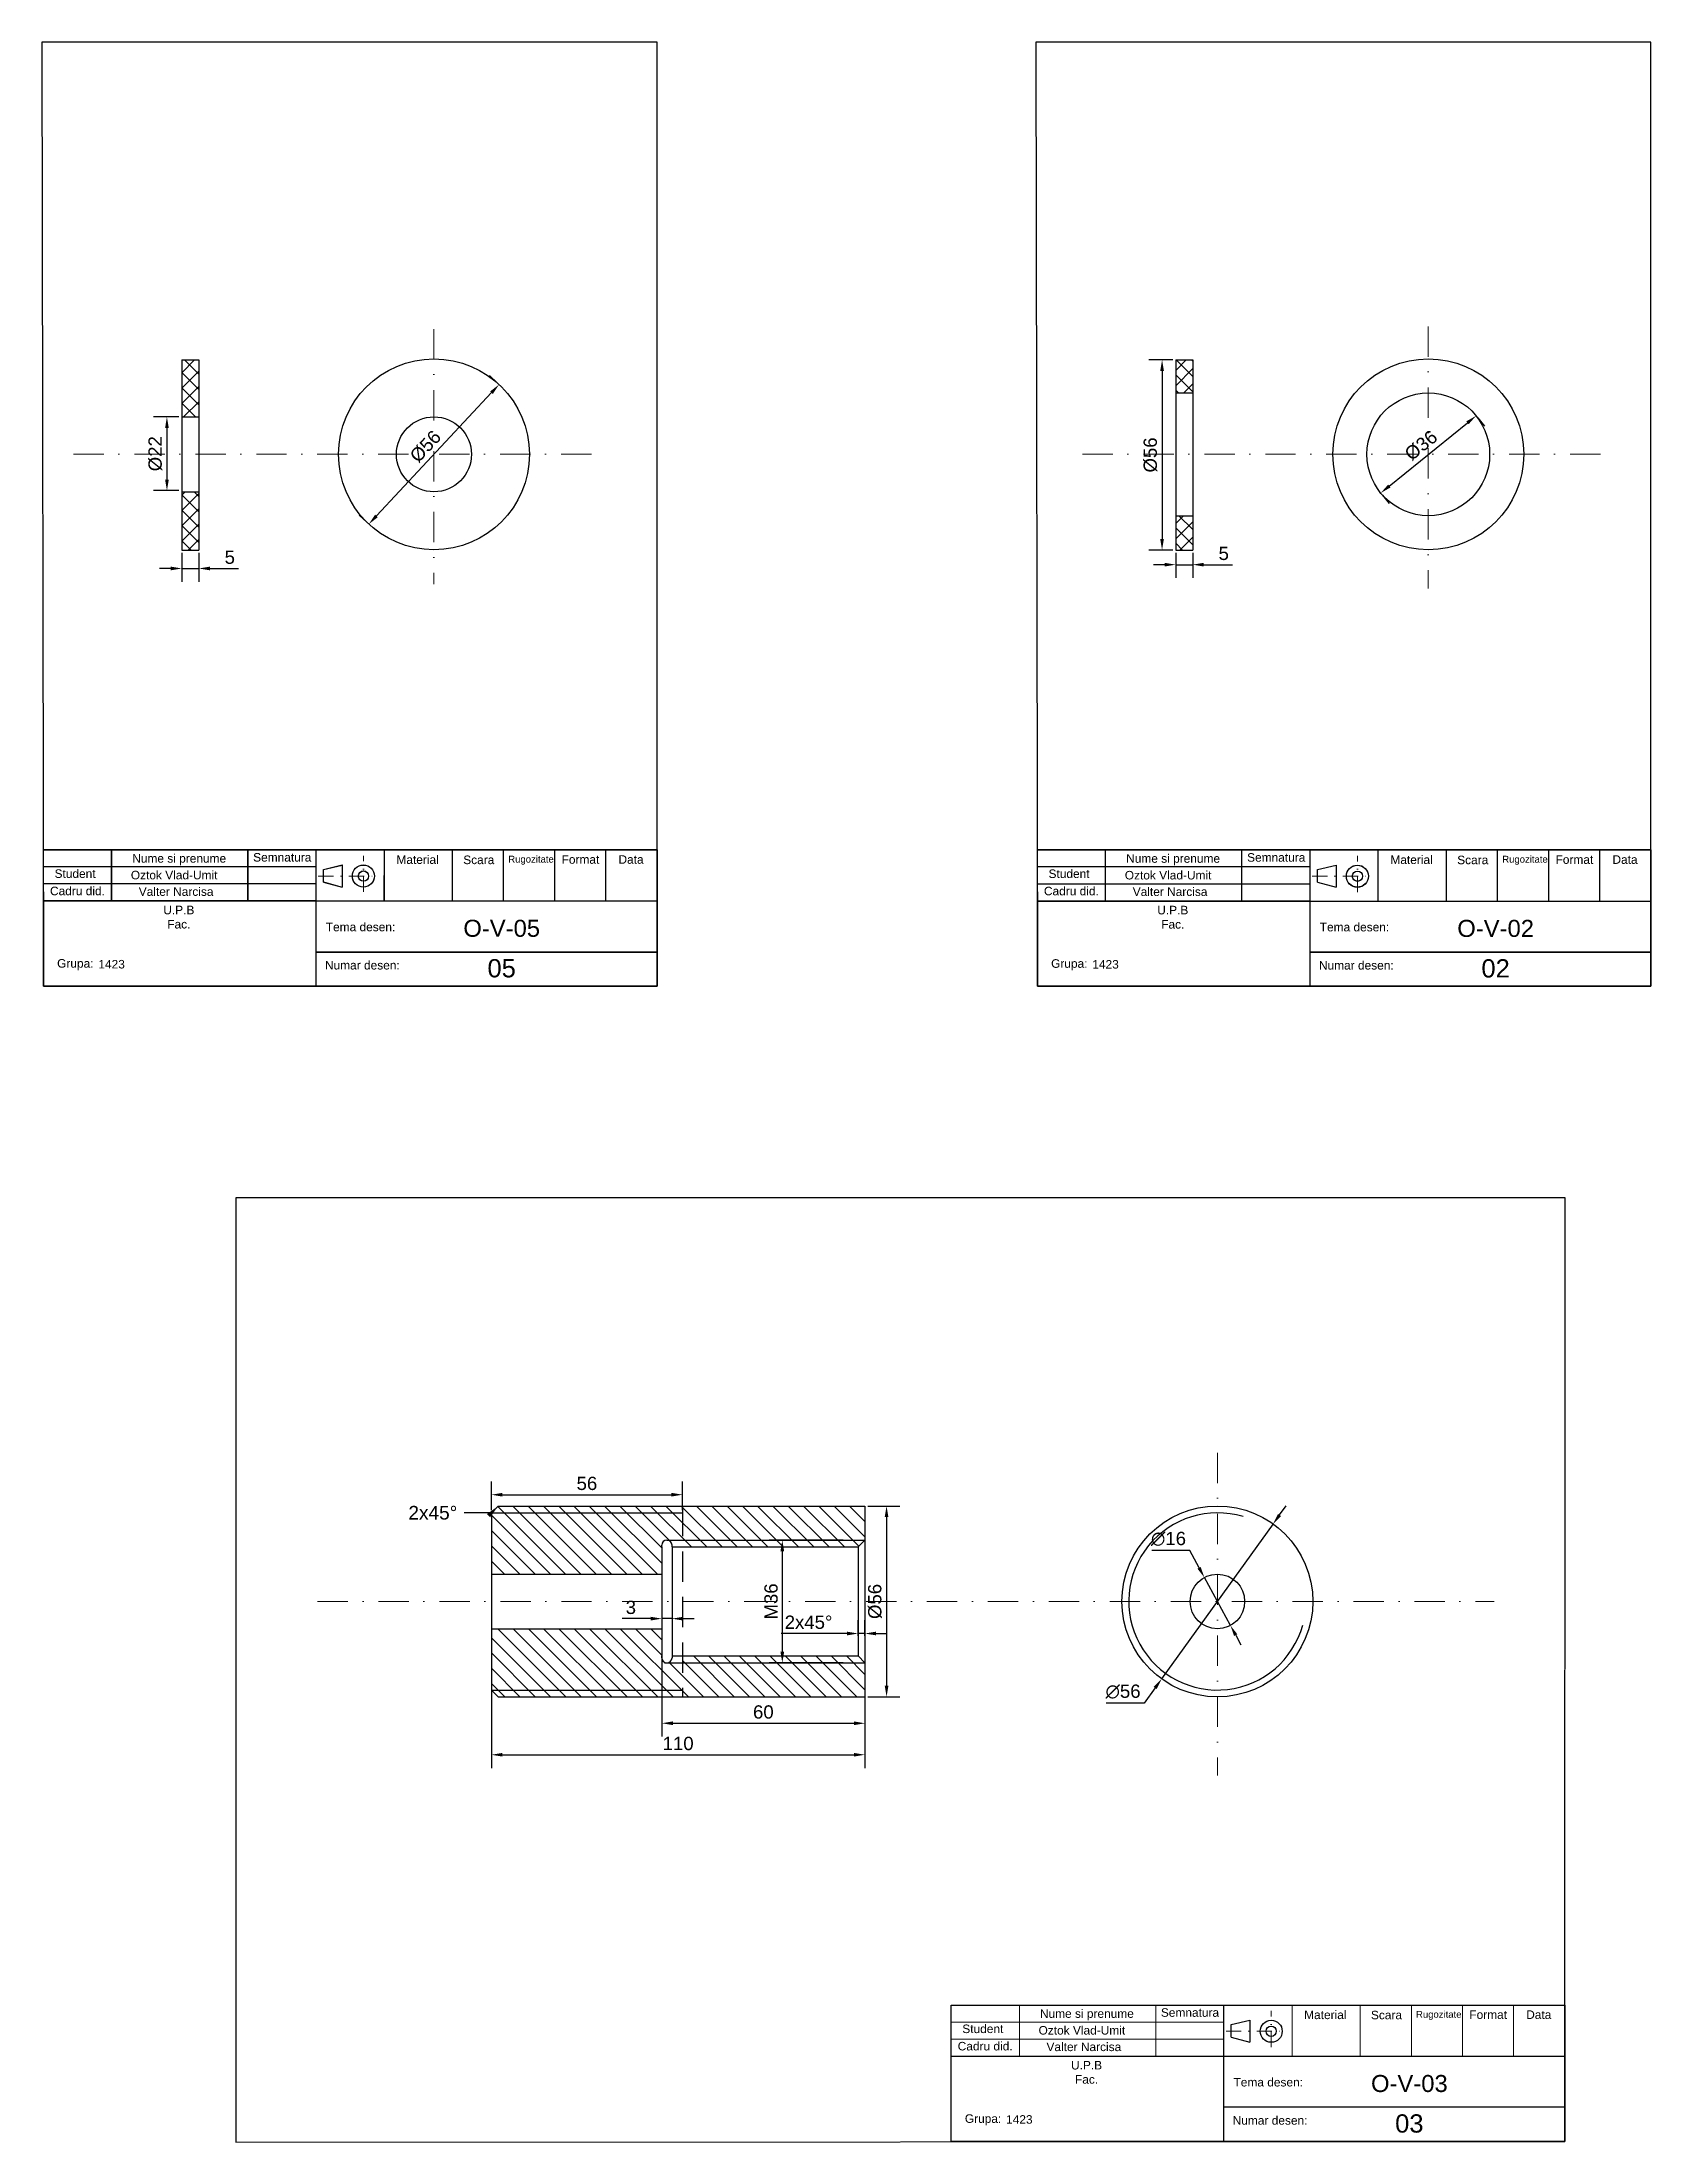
# Model space of a CAD drawing. Header units: millimetres. Extents: x -1107 to 12781, y -332 to 297.
# Drawn here: x -615 to -143, y -332 to 284 of the extents above; entities that cross this region are included whole.
import ezdxf
from ezdxf import colors
from ezdxf.entities.mleader import LeaderData, LeaderLine
from ezdxf.math import Vec2, Vec3

# ---------------------------------------------------------------- set-up
doc = ezdxf.new("R2010")
doc.units = ezdxf.units.MM
doc.header["$LTSCALE"] = 0.7
for name, pattern in [('DASHDOT', [25.4, 12.7, -6.35, 0, -6.35]), ('DASHDOT2', [12.7, 6.35, -3.175, 0, -3.175]), ('DASHED', [19.05, 12.7, -6.35])]:
    doc.linetypes.add(name, pattern=pattern)
for name, color, linetype, lineweight in [('AXE', 1, 'DASHDOT', 5), ('Chenar', 250, 'Continuous', 30), ('cote', 250, 'DASHDOT', 15), ('hasuri', 250, 'Continuous', 15), ('indicator', 250, 'Continuous', 30), ('Muchii Acoperote', 250, 'DASHED', 30), ('Muchii Groase', 250, 'Continuous', 30)]:
    doc.layers.add(name, color=color, linetype=linetype, lineweight=lineweight)
doc.layers.add('muchii subtiri', color=250, linetype='Continuous')
doc.styles.get("Standard").update_dxf_attribs({"font": 'arial.ttf'})
doc.dimstyles.new('a3', dxfattribs={"dimscale": 1.3, "dimtxt": 3, "dimasz": 2.5, "dimexe": 3, "dimexo": 0.625, "dimgap": 1, "dimtad": 1, "dimtoh": 1, "dimdec": 0, "dimtxsty": 'Standard', "dimcen": 2.5, "dimadec": 0, "dimazin": 0, "dimtfac": 1, "dimtdec": 0, "dimtmove": 0, "dimatfit": 0, "dimfxl": 1, "dimarcsym": 0})

msp = doc.modelspace()

# ---------------------------------------------------------------- texts
at = {"layer": 'indicator', "linetype": 'Continuous'}
for s, width, gutter_width, insert, char_height, attachment_point in [('Nume si prenume', 34.4883, 12.5, (-588.86, 46.12), 2.5, 1), ('Nume si prenume', 34.4883, 12.5, (-588.86, 46.12), 2.5, 1), ('Nume si prenume', 34.4883, 12.5, (-588.86, 46.12), 2.5, 1), ('Nume si prenume', 34.4883, 12.5, (-588.86, 46.12), 2.5, 1), ('Nume si prenume', 34.4883, 12.5, (-588.86, 46.1), 2.5, 1), ('Semnatura', 18.4711, 12.5, (-553.38, 46.43), 2.5, 1), ('Semnatura', 18.4711, 12.5, (-553.38, 46.43), 2.5, 1), ('Semnatura', 18.4711, 12.5, (-553.37, 46.43), 2.5, 1), ('Semnatura', 18.4711, 12.5, (-553.38, 46.43), 2.5, 1), ('Semnatura', 18.4711, 12.5, (-553.38, 46.41), 2.5, 1), ('Material', 17.5018, 12.5, (-511.34, 45.75), 2.5, 1), ('Material', 17.5018, 12.5, (-511.34, 45.75), 2.5, 1), ('Material', 17.5018, 12.5, (-511.34, 45.75), 2.5, 1), ('Material', 17.5018, 12.5, (-511.34, 45.75), 2.5, 1), ('Material', 17.5018, 12.5, (-511.34, 45.73), 2.5, 1), ('Scara', 20, 12.5, (-491.74, 45.69), 2.5, 1), ('Scara', 20, 12.5, (-491.74, 45.69), 2.5, 1), ('Scara', 20, 12.5, (-491.74, 45.69), 2.5, 1), ('Scara', 20, 12.5, (-491.74, 45.69), 2.5, 1), ('Scara', 20, 12.5, (-491.74, 45.67), 2.5, 1), ('Rugozitate', 12.5661, 12.5, (-478.53, 45.62), 2, 1), ('Rugozitate', 12.5661, 12.5, (-478.52, 45.64), 2, 1), ('Rugozitate', 12.5661, 12.5, (-478.52, 45.64), 2, 1), ('Rugozitate', 12.5661, 12.5, (-478.52, 45.64), 2, 1), ('Rugozitate', 12.5661, 12.5, (-478.52, 45.64), 2, 1), ('Format', 12.8186, 12.5, (-462.88, 45.8), 2.5, 1), ('Format', 12.8186, 12.5, (-462.88, 45.8), 2.5, 1), ('Format', 12.8186, 12.5, (-462.88, 45.8), 2.5, 1), ('Format', 12.8186, 12.5, (-462.88, 45.8), 2.5, 1), ('Format', 12.8186, 12.5, (-462.88, 45.78), 2.5, 1), ('Data', 11.1262, 12.5, (-446.2, 45.8), 2.5, 1), ('Data', 11.1262, 12.5, (-446.2, 45.8), 2.5, 1), ('Data', 11.1262, 12.5, (-446.2, 45.8), 2.5, 1), ('Data', 11.1262, 12.5, (-446.2, 45.8), 2.5, 1), ('Data', 11.1262, 12.5, (-446.2, 45.78), 2.5, 1), ('Nume si prenume', 34.4883, 12.5, (-297.25, 46.09), 2.5, 1), ('Nume si prenume', 34.4883, 12.5, (-297.25, 46.09), 2.5, 1), ('Nume si prenume', 34.4883, 12.5, (-297.25, 46.09), 2.5, 1), ('Nume si prenume', 34.4883, 12.5, (-297.25, 46.07), 2.5, 1), ('Semnatura', 18.4711, 12.5, (-261.76, 46.39), 2.5, 1), ('Semnatura', 18.4711, 12.5, (-261.76, 46.39), 2.5, 1), ('Semnatura', 18.4711, 12.5, (-261.76, 46.39), 2.5, 1), ('Semnatura', 18.4711, 12.5, (-261.76, 46.38), 2.5, 1), ('Material', 17.5018, 12.5, (-219.72, 45.72), 2.5, 1), ('Material', 17.5018, 12.5, (-219.72, 45.72), 2.5, 1), ('Material', 17.5018, 12.5, (-219.72, 45.72), 2.5, 1), ('Material', 17.5018, 12.5, (-219.73, 45.7), 2.5, 1), ('Scara', 20, 12.5, (-200.13, 45.66), 2.5, 1), ('Scara', 20, 12.5, (-200.12, 45.66), 2.5, 1), ('Scara', 20, 12.5, (-200.13, 45.66), 2.5, 1), ('Scara', 20, 12.5, (-200.13, 45.64), 2.5, 1), ('Rugozitate', 12.5661, 12.5, (-186.91, 45.61), 2, 1), ('Rugozitate', 12.5661, 12.5, (-186.91, 45.61), 2, 1), ('Rugozitate', 12.5661, 12.5, (-186.91, 45.61), 2, 1), ('Rugozitate', 12.5661, 12.5, (-186.91, 45.59), 2, 1), ('Format', 12.8186, 12.5, (-171.27, 45.77), 2.5, 1), ('Format', 12.8186, 12.5, (-171.26, 45.77), 2.5, 1), ('Format', 12.8186, 12.5, (-171.27, 45.77), 2.5, 1), ('Format', 12.8186, 12.5, (-171.27, 45.75), 2.5, 1), ('Data', 11.1262, 12.5, (-154.58, 45.77), 2.5, 1), ('Data', 11.1262, 12.5, (-154.58, 45.77), 2.5, 1), ('Data', 11.1262, 12.5, (-154.58, 45.77), 2.5, 1), ('Data', 11.1262, 12.5, (-154.58, 45.75), 2.5, 1), ('Oztok Vlad-Umit', 35.964, 12.5, (-589.26, 41.21), 2.5, 1), ('Oztok Vlad-Umit', 35.964, 12.5, (-297.65, 41.18), 2.5, 1), ('Cadru did.', 17.5446, 12.5, (-612.98, 36.56), 2.5, 1), ('Cadru did.', 17.5446, 12.5, (-612.98, 36.56), 2.5, 1), ('Cadru did.', 17.5446, 12.5, (-612.98, 36.56), 2.5, 1), ('Cadru did.', 17.5446, 12.5, (-612.98, 36.54), 2.5, 1), ('Cadru did.', 17.5446, 12.5, (-612.98, 36.56), 2.5, 1), ('\\pxqc;Valter Narcisa', 33.9059, 12.5, (-592.93, 36.36), 2.5, 1), ('\\pxqc;U.P.B\\PFac.', 23.2509, 12.5, (-586.8, 24.27), 2.5, 7), ('\\pxqc;U.P.B\\PFac.', 23.2509, 12.5, (-586.8, 24.27), 2.5, 7), ('\\pxqc;U.P.B\\PFac.', 23.2509, 12.5, (-586.8, 24.27), 2.5, 7), ('\\pxqc;U.P.B\\PFac.', 23.2509, 12.5, (-586.8, 24.27), 2.5, 7), ('\\pxqc;U.P.B\\PFac.', 23.2509, 12.5, (-586.81, 24.25), 2.5, 7), ('Cadru did.', 17.5446, 12.5, (-321.37, 36.53), 2.5, 1), ('Cadru did.', 17.5446, 12.5, (-321.37, 36.53), 2.5, 1), ('Cadru did.', 17.5446, 12.5, (-321.37, 36.53), 2.5, 1), ('Cadru did.', 17.5446, 12.5, (-321.37, 36.51), 2.5, 1), ('\\pxqc;Valter Narcisa', 33.9059, 12.5, (-301.31, 36.33), 2.5, 1), ('\\pxqc;U.P.B\\PFac.', 23.2509, 12.5, (-295.19, 24.24), 2.5, 7), ('\\pxqc;U.P.B\\PFac.', 23.2509, 12.5, (-295.19, 24.24), 2.5, 7), ('\\pxqc;U.P.B\\PFac.', 23.2509, 12.5, (-295.19, 24.22), 2.5, 7), ('\\pxqc;U.P.B\\PFac.', 23.2509, 12.5, (-295.19, 24.24), 2.5, 7), ('Tema desen:', 29.544, 12.5, (-532.07, 25.99), 2.5, 1), ('Tema desen:', 29.544, 12.5, (-532.07, 25.99), 2.5, 1), ('Tema desen:', 29.544, 12.5, (-532.06, 25.99), 2.5, 1), ('Tema desen:', 29.544, 12.5, (-532.07, 25.99), 2.5, 1), ('Tema desen:', 29.544, 12.5, (-532.07, 25.97), 2.5, 1), ('\\pxqc;O-V-05', 103.229, 25, (-532.07, 26.85), 5, 1), ('Tema desen:', 29.544, 12.5, (-240.45, 25.96), 2.5, 1), ('Tema desen:', 29.544, 12.5, (-240.45, 25.96), 2.5, 1), ('Tema desen:', 29.544, 12.5, (-240.45, 25.96), 2.5, 1), ('Tema desen:', 29.544, 12.5, (-240.45, 25.94), 2.5, 1), ('\\pxqc;O-V-02', 103.229, 25, (-240.46, 26.82), 5, 1), ('Grupa:', 15.0818, 12.5, (-610.89, 15.31), 2.5, 1), ('Grupa:', 15.0818, 12.5, (-610.89, 15.31), 2.5, 1), ('Grupa:', 15.0818, 12.5, (-610.89, 15.31), 2.5, 1), ('Grupa:', 15.0818, 12.5, (-610.89, 15.31), 2.5, 1), ('Grupa:', 15.0818, 12.5, (-610.89, 15.29), 2.5, 1), ('1423', 18.4052, 12.5, (-598.79, 15.06), 2.5, 1), ('Numar desen:', 33.3018, 12.5, (-532.3, 14.78), 2.5, 1), ('Numar desen:', 33.3018, 12.5, (-532.3, 14.78), 2.5, 1), ('Numar desen:', 33.3018, 12.5, (-532.3, 14.78), 2.5, 1), ('Numar desen:', 33.3018, 12.5, (-532.3, 14.78), 2.5, 1), ('Numar desen:', 33.3018, 12.5, (-532.31, 14.76), 2.5, 1), ('\\pxqc;05', 260.8496, 26.78, (-610.89, 15.31), 5.357, 1), ('Grupa:', 15.0818, 12.5, (-319.27, 15.27), 2.5, 1), ('Grupa:', 15.0818, 12.5, (-319.27, 15.27), 2.5, 1), ('Grupa:', 15.0818, 12.5, (-319.27, 15.27), 2.5, 1), ('Grupa:', 15.0818, 12.5, (-319.27, 15.26), 2.5, 1), ('1423', 18.4052, 12.5, (-307.18, 15.03), 2.5, 1), ('Numar desen:', 33.3018, 12.5, (-240.69, 14.73), 2.5, 1), ('Numar desen:', 33.3018, 12.5, (-240.69, 14.75), 2.5, 1), ('Numar desen:', 33.3018, 12.5, (-240.69, 14.75), 2.5, 1), ('Numar desen:', 33.3018, 12.5, (-240.69, 14.75), 2.5, 1), ('\\pxqc;02', 260.8496, 26.78, (-319.28, 15.27), 5.357, 1), ('Nume si prenume', 34.4883, 12.5, (-322.55, -292.8), 2.5, 1), ('Semnatura', 18.4711, 12.5, (-287.06, -292.49), 2.5, 1), ('Material', 17.5018, 12.5, (-245.02, -293.17), 2.5, 1), ('Scara', 20, 12.5, (-225.43, -293.22), 2.5, 1), ('Rugozitate', 12.5661, 12.5, (-212.21, -293.28), 2, 1), ('Format', 12.8186, 12.5, (-196.56, -293.12), 2.5, 1), ('Data', 11.1262, 12.5, (-179.88, -293.12), 2.5, 1), ('Oztok Vlad-Umit', 35.964, 12.5, (-322.95, -297.71), 2.5, 1), ('Cadru did.', 17.5446, 12.5, (-346.67, -302.36), 2.5, 1), ('\\pxqc;Valter Narcisa', 33.9059, 12.5, (-326.61, -302.56), 2.5, 1), ('\\pxqc;U.P.B\\PFac.', 23.2509, 12.5, (-320.49, -314.65), 2.5, 7), ('Tema desen:', 29.544, 12.5, (-265.75, -312.93), 2.5, 1), ('\\pxqc;O-V-03', 103.229, 25, (-265.77, -312.06), 5, 1), ('Grupa:', 15.0818, 12.5, (-344.57, -323.61), 2.5, 1), ('1423', 18.4052, 12.5, (-332.47, -323.86), 2.5, 1), ('Numar desen:', 33.3018, 12.5, (-265.99, -324.14), 2.5, 1), ('\\pxqc;03', 260.8496, 26.78, (-344.59, -323.61), 5.357, 1)]:
    msp.add_mtext_dynamic_manual_height_columns(s, width=width, gutter_width=gutter_width, heights=[0], dxfattribs=dict(at, insert=insert, char_height=char_height, attachment_point=attachment_point))
at = {"layer": 'indicator', "linetype": 'Continuous', "char_height": 2.5, "attachment_point": 2}
for insert in [(-605.62, 41.63), (-605.61, 41.64), (-605.61, 41.64), (-605.61, 41.64), (-605.61, 41.64), (-314, 41.61), (-314, 41.61), (-314, 41.61), (-314, 41.6), (-339.3, -297.27)]:
    msp.add_mtext('Student', dxfattribs=dict(at, insert=insert))

# ---------------------------------------------------------------- blocks, each defined once
blk = doc.blocks.new('*D6')
at = {"layer": 'cote', "color": 0, "linetype": 'Continuous', "lineweight": -2, "transparency": 16777216}
for p, q in [((-575.14, 174.4), (-582.57, 174.4)), ((-578.67, 171.15), (-578.67, 155.99)), ((-575.14, 152.74), (-582.57, 152.74))]:
    blk.add_line(p, q, dxfattribs=at)
at = {"layer": 'cote', "color": 0, "linetype": 'Continuous', "transparency": 16777216}
for points in [[(-579.21, 171.15), (-578.13, 171.15), (-578.67, 174.4)], [(-579.21, 155.99), (-578.13, 155.99), (-578.67, 152.74)]]:
    blk.add_solid(points, dxfattribs=at)
at = {"layer": 'Defpoints', "color": 0, "linetype": 'Continuous', "transparency": 16777216}
for p in [(-574.33, 174.4), (-578.67, 152.74), (-574.33, 152.74)]:
    blk.add_point(p, dxfattribs=at)
at = {"layer": 'cote', "color": 0, "linetype": 'Continuous', "transparency": 16777216, "insert": (-582.07, 163.57), "char_height": 3.9, "attachment_point": 5, "rotation": 90}
blk.add_mtext('%%c22', dxfattribs=at)
blk = doc.blocks.new('*D7')
at = {"layer": 'cote', "color": 0, "linetype": 'Continuous', "lineweight": -2, "transparency": 16777216}
for p, q in [((-481.82, 184.42), (-484.07, 186.53)), ((-517.21, 145.31), (-483.44, 181.49)), ((-520.03, 143.48), (-522.28, 145.59))]:
    blk.add_line(p, q, dxfattribs=at)
at = {"layer": 'cote', "color": 0, "linetype": 'Continuous', "transparency": 16777216}
for points in [[(-483.84, 181.86), (-483.04, 181.12), (-481.22, 183.87)], [(-517.61, 145.68), (-516.82, 144.94), (-519.43, 142.93)]]:
    blk.add_solid(points, dxfattribs=at)
at = {"layer": 'Defpoints', "color": 0, "linetype": 'Continuous', "transparency": 16777216}
for p in [(-481.22, 183.87), (-481.22, 183.87), (-519.43, 142.93)]:
    blk.add_point(p, dxfattribs=at)
at = {"layer": 'cote', "color": 0, "linetype": 'Continuous', "transparency": 16777216, "insert": (-502.81, 165.72), "char_height": 3.9, "attachment_point": 5, "rotation": 46.9736}
blk.add_mtext('%%c56', dxfattribs=at)
blk = doc.blocks.new('*D8')
at = {"layer": 'cote', "color": 0, "linetype": 'Continuous', "lineweight": -2, "transparency": 16777216}
for p, q in [((-577.58, 129.91), (-580.83, 129.91)), ((-574.33, 134.51), (-574.33, 126.01)), ((-574.33, 129.91), (-569.33, 129.91)), ((-569.33, 134.51), (-569.33, 126.01)), ((-566.08, 129.91), (-557.64, 129.91))]:
    blk.add_line(p, q, dxfattribs=at)
at = {"layer": 'cote', "color": 0, "linetype": 'Continuous', "transparency": 16777216}
for points in [[(-577.58, 130.45), (-577.58, 129.37), (-574.33, 129.91)], [(-566.08, 130.45), (-566.08, 129.37), (-569.33, 129.91)]]:
    blk.add_solid(points, dxfattribs=at)
at = {"layer": 'Defpoints', "color": 0, "linetype": 'Continuous', "transparency": 16777216}
for p in [(-574.33, 135.32), (-569.33, 135.32), (-569.33, 129.91)]:
    blk.add_point(p, dxfattribs=at)
at = {"layer": 'cote', "color": 0, "linetype": 'Continuous', "transparency": 16777216, "insert": (-560.23, 133.19), "char_height": 3.9, "attachment_point": 5}
blk.add_mtext('5', dxfattribs=at)
blk = doc.blocks.new('*D9')
at = {"layer": 'cote', "color": 0, "linetype": 'Continuous', "lineweight": -2, "transparency": 16777216}
for p, q in [((-283.53, 191.1), (-290.61, 191.1)), ((-286.71, 187.85), (-286.71, 138.57)), ((-283.53, 135.32), (-290.61, 135.32))]:
    blk.add_line(p, q, dxfattribs=at)
at = {"layer": 'cote', "color": 0, "linetype": 'Continuous', "transparency": 16777216}
for points in [[(-287.26, 187.85), (-286.17, 187.85), (-286.71, 191.1)], [(-287.26, 138.57), (-286.17, 138.57), (-286.71, 135.32)]]:
    blk.add_solid(points, dxfattribs=at)
at = {"layer": 'Defpoints', "color": 0, "linetype": 'Continuous', "transparency": 16777216}
for p in [(-282.71, 191.1), (-286.71, 135.32), (-282.71, 135.32)]:
    blk.add_point(p, dxfattribs=at)
at = {"layer": 'cote', "color": 0, "linetype": 'Continuous', "transparency": 16777216, "insert": (-290.11, 163.21), "char_height": 3.9, "attachment_point": 5, "rotation": 90}
blk.add_mtext('%%c56', dxfattribs=at)
blk = doc.blocks.new('*D10')
at = {"layer": 'cote', "color": 0, "linetype": 'Continuous', "lineweight": -2, "transparency": 16777216}
for p, q in [((-285.96, 131.02), (-289.21, 131.02)), ((-282.71, 134.51), (-282.71, 127.12)), ((-282.71, 131.02), (-277.71, 131.02)), ((-277.71, 134.51), (-277.71, 127.12)), ((-274.46, 131.02), (-266.03, 131.02))]:
    blk.add_line(p, q, dxfattribs=at)
at = {"layer": 'cote', "color": 0, "linetype": 'Continuous', "transparency": 16777216}
for points in [[(-285.96, 131.57), (-285.96, 130.48), (-282.71, 131.02)], [(-274.46, 131.57), (-274.46, 130.48), (-277.71, 131.02)]]:
    blk.add_solid(points, dxfattribs=at)
at = {"layer": 'Defpoints', "color": 0, "linetype": 'Continuous', "transparency": 16777216}
for p in [(-282.71, 135.32), (-277.71, 135.32), (-277.71, 131.02)]:
    blk.add_point(p, dxfattribs=at)
at = {"layer": 'cote', "color": 0, "linetype": 'Continuous', "transparency": 16777216, "insert": (-268.62, 134.31), "char_height": 3.9, "attachment_point": 5}
blk.add_mtext('5', dxfattribs=at)
blk = doc.blocks.new('*D11')
at = {"layer": 'cote', "color": 0, "linetype": 'Continuous', "lineweight": -2, "transparency": 16777216}
for p, q in [((-220.04, 154.09), (-197.11, 172.65)), ((-194.1, 174.09), (-192.13, 171.66)), ((-222.08, 151.44), (-220.11, 149.01))]:
    blk.add_line(p, q, dxfattribs=at)
at = {"layer": 'cote', "color": 0, "linetype": 'Continuous', "transparency": 16777216}
for points in [[(-197.45, 173.07), (-196.77, 172.23), (-194.58, 174.69)], [(-220.38, 154.51), (-219.7, 153.67), (-222.57, 152.05)]]:
    blk.add_solid(points, dxfattribs=at)
at = {"layer": 'Defpoints', "color": 0, "linetype": 'Continuous', "transparency": 16777216}
for p in [(-194.61, 174.72), (-194.58, 174.69), (-222.59, 152.07)]:
    blk.add_point(p, dxfattribs=at)
at = {"layer": 'cote', "color": 0, "linetype": 'Continuous', "transparency": 16777216, "insert": (-210.72, 166.01), "char_height": 3.9, "attachment_point": 5, "rotation": 38.98532}
blk.add_mtext('%%c36', dxfattribs=at)
blk = doc.blocks.new('*D12')
at = {"layer": 'cote', "color": 0, "linetype": 'Continuous', "lineweight": -2, "transparency": 16777216}
for p, q in [((-375.89, -183.23), (-375.89, -178.65)), ((-373.89, -183.23), (-373.89, -178.65)), ((-379.14, -182.55), (-398.47, -182.55)), ((-373.89, -182.55), (-375.89, -182.55)), ((-370.64, -182.55), (-367.39, -182.55))]:
    blk.add_line(p, q, dxfattribs=at)
at = {"layer": 'cote', "color": 0, "linetype": 'Continuous', "transparency": 16777216}
for points in [[(-379.14, -182.01), (-379.14, -183.09), (-375.89, -182.55)], [(-370.64, -182.01), (-370.64, -183.09), (-373.89, -182.55)]]:
    blk.add_solid(points, dxfattribs=at)
at = {"layer": 'Defpoints', "color": 0, "linetype": 'Continuous', "transparency": 16777216}
for p in [(-375.89, -182.55), (-375.89, -184.04), (-373.89, -184.04)]:
    blk.add_point(p, dxfattribs=at)
at = {"layer": 'cote', "color": 0, "linetype": 'Continuous', "transparency": 16777216, "insert": (-390.43, -179.26), "char_height": 3.9, "attachment_point": 5}
blk.add_mtext('2x45°', dxfattribs=at)
blk = doc.blocks.new('*D13')
at = {"layer": 'cote', "color": 0, "linetype": 'Continuous', "lineweight": -2, "transparency": 16777216}
for p, q in [((-483.48, -146.33), (-483.48, -137.93)), ((-427.41, -146.33), (-427.41, -137.93)), ((-480.23, -141.83), (-430.66, -141.83))]:
    blk.add_line(p, q, dxfattribs=at)
at = {"layer": 'cote', "color": 0, "linetype": 'Continuous', "transparency": 16777216}
for points in [[(-480.23, -141.28), (-480.23, -142.37), (-483.48, -141.83)], [(-430.66, -141.28), (-430.66, -142.37), (-427.41, -141.83)]]:
    blk.add_solid(points, dxfattribs=at)
at = {"layer": 'Defpoints', "color": 0, "linetype": 'Continuous', "transparency": 16777216}
for p in [(-483.48, -147.14), (-427.41, -141.83), (-427.41, -147.14)]:
    blk.add_point(p, dxfattribs=at)
at = {"layer": 'cote', "color": 0, "linetype": 'Continuous', "transparency": 16777216, "insert": (-455.45, -138.53), "char_height": 3.9, "attachment_point": 5}
blk.add_mtext('56', dxfattribs=at)
blk = doc.blocks.new('*D14')
at = {"layer": 'cote', "color": 0, "linetype": 'Continuous', "lineweight": -2, "transparency": 16777216}
for p, q in [((-433.48, -171.36), (-433.48, -182.09)), ((-430.48, -171.36), (-430.48, -182.09)), ((-436.73, -178.19), (-445.14, -178.19)), ((-430.48, -178.19), (-433.48, -178.19)), ((-427.23, -178.19), (-423.98, -178.19))]:
    blk.add_line(p, q, dxfattribs=at)
at = {"layer": 'cote', "color": 0, "linetype": 'Continuous', "transparency": 16777216}
for points in [[(-436.73, -177.65), (-436.73, -178.73), (-433.48, -178.19)], [(-427.23, -177.65), (-427.23, -178.73), (-430.48, -178.19)]]:
    blk.add_solid(points, dxfattribs=at)
at = {"layer": 'Defpoints', "color": 0, "linetype": 'Continuous', "transparency": 16777216}
for p in [(-433.48, -170.54), (-430.48, -170.54), (-430.48, -178.19)]:
    blk.add_point(p, dxfattribs=at)
at = {"layer": 'cote', "color": 0, "linetype": 'Continuous', "transparency": 16777216, "insert": (-442.56, -174.9), "char_height": 3.9, "attachment_point": 5}
blk.add_mtext('3', dxfattribs=at)
blk = doc.blocks.new('*D15')
at = {"layer": 'cote', "color": 0, "linetype": 'Continuous', "lineweight": -2, "transparency": 16777216}
for p, q in [((-433.48, -185.58), (-433.48, -212.78)), ((-373.89, -185.58), (-373.89, -212.78)), ((-430.23, -208.88), (-377.14, -208.88))]:
    blk.add_line(p, q, dxfattribs=at)
at = {"layer": 'cote', "color": 0, "linetype": 'Continuous', "transparency": 16777216}
for points in [[(-430.23, -208.34), (-430.23, -209.42), (-433.48, -208.88)], [(-377.14, -208.34), (-377.14, -209.42), (-373.89, -208.88)]]:
    blk.add_solid(points, dxfattribs=at)
at = {"layer": 'Defpoints', "color": 0, "linetype": 'Continuous', "transparency": 16777216}
for p in [(-433.48, -184.77), (-373.89, -184.77), (-373.89, -208.88)]:
    blk.add_point(p, dxfattribs=at)
at = {"layer": 'cote', "color": 0, "linetype": 'Continuous', "transparency": 16777216, "insert": (-403.69, -205.59), "char_height": 3.9, "attachment_point": 5}
blk.add_mtext('60', dxfattribs=at)
blk = doc.blocks.new('*D16')
at = {"layer": 'cote', "color": 0, "linetype": 'Continuous', "lineweight": -2, "transparency": 16777216}
for p, q in [((-483.48, -189.13), (-483.48, -222.02)), ((-373.89, -189.13), (-373.89, -222.02)), ((-480.23, -218.12), (-377.14, -218.12))]:
    blk.add_line(p, q, dxfattribs=at)
at = {"layer": 'cote', "color": 0, "linetype": 'Continuous', "transparency": 16777216}
for points in [[(-480.23, -217.58), (-480.23, -218.66), (-483.48, -218.12)], [(-377.14, -217.58), (-377.14, -218.66), (-373.89, -218.12)]]:
    blk.add_solid(points, dxfattribs=at)
at = {"layer": 'Defpoints', "color": 0, "linetype": 'Continuous', "transparency": 16777216}
for p in [(-483.48, -188.32), (-373.89, -188.32), (-373.89, -218.12)]:
    blk.add_point(p, dxfattribs=at)
at = {"layer": 'cote', "color": 0, "linetype": 'Continuous', "transparency": 16777216, "insert": (-428.69, -214.83), "char_height": 3.9, "attachment_point": 5}
blk.add_mtext('110', dxfattribs=at)
blk = doc.blocks.new('*D17')
at = {"layer": 'cote', "color": 0, "linetype": 'Continuous', "lineweight": -2, "transparency": 16777216}
for p, q in [((-380.27, -155.14), (-402.03, -155.14)), ((-398.13, -158.39), (-398.13, -187.89)), ((-380.27, -191.14), (-402.03, -191.14))]:
    blk.add_line(p, q, dxfattribs=at)
at = {"layer": 'cote', "color": 0, "linetype": 'Continuous', "transparency": 16777216}
for points in [[(-398.67, -158.39), (-397.59, -158.39), (-398.13, -155.14)], [(-398.67, -187.89), (-397.59, -187.89), (-398.13, -191.14)]]:
    blk.add_solid(points, dxfattribs=at)
at = {"layer": 'Defpoints', "color": 0, "linetype": 'Continuous', "transparency": 16777216}
for p in [(-379.45, -155.14), (-398.13, -191.14), (-379.45, -191.14)]:
    blk.add_point(p, dxfattribs=at)
at = {"layer": 'cote', "color": 0, "linetype": 'Continuous', "transparency": 16777216, "insert": (-401.42, -173.14), "char_height": 3.9, "attachment_point": 5, "rotation": 90}
blk.add_mtext('M36', dxfattribs=at)
blk = doc.blocks.new('*D18')
at = {"layer": 'cote', "color": 0, "linetype": 'Continuous', "lineweight": -2, "transparency": 16777216}
for p, q in [((-373.08, -145.14), (-363.64, -145.14)), ((-367.54, -148.39), (-367.54, -197.89)), ((-373.08, -201.14), (-363.64, -201.14))]:
    blk.add_line(p, q, dxfattribs=at)
at = {"layer": 'cote', "color": 0, "linetype": 'Continuous', "transparency": 16777216}
for points in [[(-368.08, -148.39), (-367, -148.39), (-367.54, -145.14)], [(-368.08, -197.89), (-367, -197.89), (-367.54, -201.14)]]:
    blk.add_solid(points, dxfattribs=at)
at = {"layer": 'Defpoints', "color": 0, "linetype": 'Continuous', "transparency": 16777216}
for p in [(-373.89, -145.14), (-373.89, -201.14), (-367.54, -201.14)]:
    blk.add_point(p, dxfattribs=at)
at = {"layer": 'cote', "color": 0, "linetype": 'Continuous', "transparency": 16777216, "insert": (-370.94, -173.14), "char_height": 3.9, "attachment_point": 5, "rotation": 90}
blk.add_mtext('%%c56', dxfattribs=at)
blk = doc.blocks.new('*D19')
at = {"layer": 'cote', "color": 0, "linetype": 'Continuous', "lineweight": -2, "transparency": 16777216}
for p, q in [((-278.61, -158.2), (-289.74, -158.2)), ((-275.86, -163.26), (-278.61, -158.2)), ((-266.66, -180.17), (-274.31, -166.12)), ((-265.11, -183.03), (-263.56, -185.88))]:
    blk.add_line(p, q, dxfattribs=at)
at = {"layer": 'cote', "color": 0, "linetype": 'Continuous', "transparency": 16777216}
for points in [[(-275.38, -163), (-276.33, -163.52), (-274.31, -166.12)], [(-264.63, -182.77), (-265.58, -183.28), (-266.66, -180.17)]]:
    blk.add_solid(points, dxfattribs=at)
at = {"layer": 'Defpoints', "color": 0, "linetype": 'Continuous', "transparency": 16777216}
for p in [(-274.31, -166.12), (-266.66, -180.17)]:
    blk.add_point(p, dxfattribs=at)
at = {"layer": 'cote', "color": 0, "linetype": 'Continuous', "transparency": 16777216, "insert": (-284.83, -154.8), "char_height": 3.9, "attachment_point": 5}
blk.add_mtext('∅16', dxfattribs=at)
blk = doc.blocks.new('*D20')
at = {"layer": 'cote', "color": 0, "linetype": 'Continuous', "lineweight": -2, "transparency": 16777216}
for p, q in [((-252.24, -147.77), (-250.34, -145.13)), ((-254.14, -150.41), (-286.83, -195.88)), ((-291.95, -203), (-303.08, -203)), ((-288.73, -198.52), (-291.95, -203))]:
    blk.add_line(p, q, dxfattribs=at)
at = {"layer": 'cote', "color": 0, "linetype": 'Continuous', "transparency": 16777216}
for points in [[(-252.68, -147.45), (-251.8, -148.09), (-254.14, -150.41)], [(-289.17, -198.2), (-288.29, -198.83), (-286.83, -195.88)]]:
    blk.add_solid(points, dxfattribs=at)
at = {"layer": 'Defpoints', "color": 0, "linetype": 'Continuous', "transparency": 16777216}
for p in [(-254.14, -150.41), (-286.83, -195.88)]:
    blk.add_point(p, dxfattribs=at)
at = {"layer": 'cote', "color": 0, "linetype": 'Continuous', "transparency": 16777216, "insert": (-298.16, -199.6), "char_height": 3.9, "attachment_point": 5}
blk.add_mtext('∅56', dxfattribs=at)

# ---------------------------------------------------------------- dimensions: what is measured, and where the dimension line sits
at = {"layer": 'cote', "linetype": 'Continuous'}
for base, p1, p2, picture, middle in [((-286.71, 135.32), (-282.71, 191.1), (-282.71, 135.32), '*D9', (-290.11, 163.21)), ((-578.67, 152.74), (-574.33, 174.4), (-574.33, 152.74), '*D6', (-582.07, 163.57)), ((-367.54, -201.14), (-373.89, -145.14), (-373.89, -201.14), '*D18', (-370.94, -173.14))]:
    dim = msp.add_linear_dim(base=base, p1=p1, p2=p2, angle=90, text='%%c<>', dimstyle='a3', dxfattribs=at)
    dim.commit()
    dim.dimension.update_dxf_attribs({"geometry": picture, "text_midpoint": middle})
for p1, p2, distance, picture, middle in [((-519.43, 142.93), (-481.22, 183.87), 0, '*D7', (-502.81, 165.72)), ((-222.59, 152.07), (-194.61, 174.72), -0.04, '*D11', (-210.72, 166.01))]:
    dim = msp.add_aligned_dim(p1=p1, p2=p2, distance=distance, text='%%c<>', dimstyle='a3', dxfattribs=at)
    dim.commit()
    dim.dimension.update_dxf_attribs({"geometry": picture, "text_midpoint": middle})
for base, p1, p2, picture, middle in [((-569.33, 129.91), (-574.33, 135.32), (-569.33, 135.32), '*D8', (-560.23, 133.19)), ((-277.71, 131.02), (-282.71, 135.32), (-277.71, 135.32), '*D10', (-268.62, 134.31)), ((-427.41, -141.83), (-483.48, -147.14), (-427.41, -147.14), '*D13', (-455.45, -138.53)), ((-373.89, -208.88), (-433.48, -184.77), (-373.89, -184.77), '*D15', (-403.69, -205.59)), ((-373.89, -218.12), (-483.48, -188.32), (-373.89, -188.32), '*D16', (-428.69, -214.83))]:
    dim = msp.add_linear_dim(base=base, p1=p1, p2=p2, dimstyle='a3', dxfattribs=at)
    dim.commit()
    dim.dimension.update_dxf_attribs({"geometry": picture, "text_midpoint": middle})
for p1, p2, picture, middle in [((-254.14, -150.41), (-286.83, -195.88), '*D20', (-298.16, -203)), ((-266.66, -180.17), (-274.31, -166.12), '*D19', (-284.83, -158.2))]:
    dim = msp.add_diameter_dim_2p(p1=p1, p2=p2, dimstyle='a3', dxfattribs=at)
    dim.commit()
    dim.dimension.update_dxf_attribs({"geometry": picture, "text_midpoint": middle, "dimtype": 163})
dim = msp.add_linear_dim(base=(-398.13, -191.14), p1=(-379.45, -155.14), p2=(-379.45, -191.14), angle=90, text='M36', dimstyle='a3', dxfattribs=at)
dim.commit()
dim.dimension.update_dxf_attribs({"geometry": '*D17', "text_midpoint": (-398.13, -173.14), "dimtype": 160})
dim = msp.add_linear_dim(base=(-430.48, -178.19), p1=(-433.48, -170.54), p2=(-430.48, -170.54), dimstyle='a3', dxfattribs=at)
dim.commit()
dim.dimension.update_dxf_attribs({"geometry": '*D14', "text_midpoint": (-442.56, -178.19), "dimtype": 160})
dim = msp.add_linear_dim(base=(-375.89, -182.55), p1=(-373.89, -184.04), p2=(-375.89, -184.04), text='2x45°', dimstyle='a3', dxfattribs=at)
dim.commit()
dim.dimension.update_dxf_attribs({"geometry": '*D12', "text_midpoint": (-390.43, -179.26)})

# ---------------------------------------------------------------- hatches: boundary and pattern name
at = {"layer": 'hasuri', "linetype": 'Continuous'}
h = msp.add_hatch(dxfattribs=at)
h.set_pattern_fill('ANSI37', color=256)
h.set_pattern_definition([(45, (-776.3263, -68.5694), (-2.245064, 2.245064), []), (135, (-776.3263, -68.5694), (-2.245064, -2.245064), [])])
h.paths.add_polyline_path([(-569.33, 191.1), (-574.33, 191.1), (-574.33, 174.4), (-569.33, 174.4)])
h.paths.add_polyline_path([(-569.33, 152.4), (-574.33, 152.4), (-574.33, 135.32), (-569.33, 135.32)])
h = msp.add_hatch(dxfattribs=at)
h.set_pattern_fill('ANSI37', color=256)
h.set_pattern_definition([(45, (-579.7126, -68.5694), (-2.245064, 2.245064), []), (135, (-579.7126, -68.5694), (-2.245064, -2.245064), [])])
h.paths.add_polyline_path([(-282.71, 181.4), (-277.71, 181.4), (-277.71, 191.1), (-282.71, 191.1)])
h.paths.add_polyline_path([(-282.71, 145.4), (-282.71, 135.32), (-277.71, 135.32), (-277.71, 145.4)])
h = msp.add_hatch(dxfattribs=at)
h.set_pattern_fill('ANSI31', color=256, angle=90)
h.set_pattern_definition([(135, (-550.7264, -305.1117), (-2.245064, -2.245064), [])])
h.paths.add_polyline_path([(-431.98, -155.14), (-427.41, -155.14), (-427.41, -147.14), (-483.48, -147.14), (-483.48, -147.14), (-483.48, -165.14), (-433.48, -165.14), (-433.48, -157.14), (-433.48, -156.64, -0.414214)])
h.paths.add_polyline_path([(-373.89, -145.14), (-427.41, -145.14), (-427.41, -155.14), (-373.89, -155.14)])
h.paths.add_polyline_path([(-427.41, -145.14), (-481.48, -145.14), (-483.48, -147.14), (-427.41, -147.14)])
h.paths.add_polyline_path([(-373.89, -155.14), (-427.41, -155.14), (-427.41, -157.14), (-375.89, -157.14)])
h.paths.add_polyline_path([(-427.41, -191.14), (-431.98, -191.14, -0.414214), (-433.48, -189.64), (-433.48, -189.14), (-433.48, -181.14), (-483.48, -181.14), (-483.48, -199.14), (-483.48, -199.14), (-427.41, -199.14)])
h.paths.add_polyline_path([(-427.41, -199.14), (-483.48, -199.14), (-481.48, -201.14), (-427.41, -201.14)])
h.paths.add_polyline_path([(-373.89, -191.14), (-427.41, -191.14), (-427.41, -199.14), (-427.41, -201.14), (-373.89, -201.14)])
h.paths.add_polyline_path([(-375.89, -189.14), (-427.41, -189.14), (-427.41, -191.14), (-373.89, -191.14)])

# ---------------------------------------------------------------- linework, layer by layer
at = {"layer": 'AXE'}
for p, q in [((-500.33, 200.12), (-500.33, 125.31)), ((-208.6, 200.92), (-208.6, 123.99)), ((-606.08, 163.4), (-451.28, 163.4)), ((-310.05, 163.4), (-158.01, 163.4)), ((-270.48, -129.53), (-270.48, -224.21)), ((-534.48, -173.14), (-189.26, -173.14)), ((-534.48, -173.14), (-189.26, -173.14))]:
    msp.add_line(p, q, dxfattribs=at)
at = {"layer": 'Chenar'}
for p, q in [((-434.89, 284.36), (-615.33, 284.36)), ((-434.89, 7.36), (-434.89, 284.36)), ((-143.27, 284.33), (-323.71, 284.33)), ((-143.27, 7.33), (-143.27, 284.33)), ((-434.88, 47.36), (-614.89, 47.39)), ((-434.88, 47.36), (-614.89, 47.39)), ((-534.9, 7.37), (-534.89, 47.37)), ((-534.9, 7.37), (-534.89, 47.37)), ((-514.9, 32.37), (-514.89, 47.37)), ((-514.9, 32.37), (-514.89, 47.37)), ((-494.9, 32.37), (-494.89, 47.37)), ((-494.9, 32.37), (-494.89, 47.37)), ((-479.9, 32.37), (-479.89, 47.36)), ((-479.9, 32.37), (-479.89, 47.36)), ((-464.9, 32.37), (-464.89, 47.36)), ((-464.9, 32.37), (-464.89, 47.36)), ((-449.9, 32.37), (-449.89, 47.36)), ((-449.9, 32.37), (-449.89, 47.36)), ((-143.27, 47.33), (-323.28, 47.36)), ((-243.29, 7.34), (-243.28, 47.34)), ((-223.28, 32.34), (-223.28, 47.34)), ((-203.28, 32.34), (-203.28, 47.34)), ((-188.28, 32.34), (-188.28, 47.33)), ((-173.28, 32.34), (-173.28, 47.33)), ((-158.28, 32.34), (-158.28, 47.33)), ((-534.9, 17.37), (-434.88, 17.36)), ((-534.9, 17.37), (-434.88, 17.36)), ((-243.29, 17.34), (-143.27, 17.33)), ((-614.9, 7.39), (-434.89, 7.36)), ((-614.9, 7.39), (-434.89, 7.36)), ((-323.29, 7.36), (-143.27, 7.33))]:
    msp.add_line(p, q, dxfattribs=at)
at = {"layer": 'Chenar', "lineweight": 30}
for p, q in [((-615.33, 284.36), (-614.9, 7.39)), ((-323.71, 284.33), (-323.29, 7.36))]:
    msp.add_line(p, q, dxfattribs=at)
at = {"layer": 'Chenar', "linetype": 'Continuous'}
for p, q in [((-434.88, 47.36), (-434.88, 7.36)), ((-434.88, 47.01), (-434.88, 7.36)), ((-143.27, 47.33), (-143.27, 7.33)), ((-143.27, 46.98), (-143.27, 7.33)), ((-434.88, 7.36), (-614.88, 7.36)), ((-143.27, 7.33), (-323.27, 7.33)), ((-168.49, -54.73), (-558.48, -54.73)), ((-558.48, -54.73), (-558.48, -331.73)), ((-168.57, -331.56), (-168.49, -54.73)), ((-558.48, -331.73), (-168.57, -331.56))]:
    msp.add_line(p, q, dxfattribs=at)
at = {"layer": 'indicator'}
for p, q in [((-614.9, 7.39), (-614.89, 47.39)), ((-614.9, 7.39), (-614.89, 47.39)), ((-594.9, 32.38), (-594.89, 47.38)), ((-594.9, 32.38), (-594.89, 47.38)), ((-554.9, 32.38), (-554.89, 47.38)), ((-554.9, 32.38), (-554.89, 47.38)), ((-323.29, 7.36), (-323.28, 47.36)), ((-303.28, 32.35), (-303.28, 47.35)), ((-263.28, 32.35), (-263.28, 47.35)), ((-534.9, 37.37), (-614.9, 37.39)), ((-534.9, 37.37), (-614.9, 37.39)), ((-534.89, 42.37), (-614.89, 42.39)), ((-534.89, 42.37), (-614.89, 42.39)), ((-243.28, 42.34), (-323.28, 42.36)), ((-243.28, 37.34), (-323.28, 37.36)), ((-534.9, 32.37), (-614.9, 32.39)), ((-534.9, 32.37), (-614.9, 32.39)), ((-534.9, 32.37), (-434.89, 32.37)), ((-534.9, 32.37), (-434.89, 32.37)), ((-243.28, 32.34), (-323.28, 32.36)), ((-243.28, 32.34), (-143.27, 32.34)), ((-534.9, 7.37), (-614.9, 7.39)), ((-534.9, 7.37), (-614.9, 7.39)), ((-243.29, 7.34), (-323.29, 7.36))]:
    msp.add_line(p, q, dxfattribs=at)
at = {"layer": 'indicator', "linetype": 'Continuous'}
for p, q in [((-614.89, 7.36), (-614.89, 47.36)), ((-614.89, 47.36), (-434.89, 47.36)), ((-614.88, 7.37), (-614.88, 47.37)), ((-614.88, 47.37), (-434.88, 47.37)), ((-614.88, 7.37), (-614.88, 47.37)), ((-614.88, 47.37), (-434.88, 47.37)), ((-614.88, 7.37), (-614.88, 47.37)), ((-614.88, 47.37), (-434.88, 47.37)), ((-614.88, 7.37), (-614.88, 47.37)), ((-614.88, 47.37), (-434.88, 47.37)), ((-534.89, 7.36), (-534.89, 47.36)), ((-534.88, 7.37), (-534.88, 47.37)), ((-534.88, 7.37), (-534.88, 47.37)), ((-534.88, 7.37), (-534.88, 47.37)), ((-534.88, 7.37), (-534.88, 47.37)), ((-434.89, 47.36), (-434.89, 7.36)), ((-434.88, 47.37), (-434.88, 7.37)), ((-434.88, 47.37), (-434.88, 7.37)), ((-434.88, 47.37), (-434.88, 7.37)), ((-434.88, 47.37), (-434.88, 7.37)), ((-434.88, 47.36), (-434.88, 7.36)), ((-323.27, 7.34), (-323.27, 47.34)), ((-323.27, 47.34), (-143.27, 47.34)), ((-323.27, 7.34), (-323.27, 47.34)), ((-323.27, 47.34), (-143.27, 47.34)), ((-323.27, 7.34), (-323.27, 47.34)), ((-323.27, 47.34), (-143.27, 47.34)), ((-323.27, 7.33), (-323.27, 47.33)), ((-323.27, 47.33), (-143.27, 47.33)), ((-243.27, 7.34), (-243.27, 47.34)), ((-243.27, 7.34), (-243.27, 47.34)), ((-243.27, 7.34), (-243.27, 47.34)), ((-243.27, 7.33), (-243.27, 47.33)), ((-143.27, 47.34), (-143.27, 7.34)), ((-143.27, 47.34), (-143.27, 7.34)), ((-143.27, 47.34), (-143.27, 7.34)), ((-143.27, 47.33), (-143.27, 7.33)), ((-143.27, 47.33), (-143.27, 7.33)), ((-532.72, 41.62), (-527.24, 42.92)), ((-532.72, 41.62), (-527.24, 42.92)), ((-532.72, 41.62), (-527.24, 42.92)), ((-532.72, 41.62), (-527.24, 42.92)), ((-532.72, 41.6), (-527.24, 42.9)), ((-532.72, 37.93), (-532.72, 41.62)), ((-532.72, 37.93), (-532.72, 41.62)), ((-532.72, 37.93), (-532.72, 41.62)), ((-532.72, 37.93), (-532.72, 41.62)), ((-532.72, 37.91), (-532.72, 41.6)), ((-532.72, 37.93), (-527.24, 36.43)), ((-532.72, 37.93), (-527.24, 36.43)), ((-532.72, 37.93), (-527.24, 36.43)), ((-532.72, 37.93), (-527.24, 36.43)), ((-532.72, 37.91), (-527.24, 36.42)), ((-527.24, 42.92), (-527.24, 36.43)), ((-527.24, 42.92), (-527.24, 36.43)), ((-527.24, 42.92), (-527.24, 36.43)), ((-527.24, 42.92), (-527.24, 36.43)), ((-527.24, 42.9), (-527.24, 36.42)), ((-241.11, 41.59), (-235.62, 42.89)), ((-241.11, 41.59), (-235.62, 42.89)), ((-241.11, 41.59), (-235.62, 42.89)), ((-241.11, 41.57), (-235.63, 42.87)), ((-241.11, 37.9), (-241.11, 41.59)), ((-241.11, 37.9), (-241.11, 41.59)), ((-241.11, 37.9), (-241.11, 41.59)), ((-241.11, 37.88), (-241.11, 41.57)), ((-241.11, 37.9), (-235.62, 36.4)), ((-241.11, 37.9), (-235.62, 36.4)), ((-241.11, 37.9), (-235.62, 36.4)), ((-241.11, 37.88), (-235.63, 36.39)), ((-235.63, 42.87), (-235.63, 36.39)), ((-235.62, 42.89), (-235.62, 36.4)), ((-235.62, 42.89), (-235.62, 36.4)), ((-235.62, 42.89), (-235.62, 36.4)), ((-614.89, 32.36), (-434.89, 32.36)), ((-614.88, 32.37), (-434.88, 32.37)), ((-614.88, 32.37), (-434.88, 32.37)), ((-614.88, 32.37), (-434.88, 32.37)), ((-614.88, 32.37), (-434.88, 32.37)), ((-323.27, 32.34), (-143.27, 32.34)), ((-323.27, 32.34), (-143.27, 32.34)), ((-323.27, 32.34), (-143.27, 32.34)), ((-323.27, 32.33), (-143.27, 32.33)), ((-434.89, 17.36), (-534.89, 17.36)), ((-434.88, 17.37), (-534.88, 17.37)), ((-434.88, 17.37), (-534.88, 17.37)), ((-434.88, 17.37), (-534.88, 17.37)), ((-434.88, 17.37), (-534.88, 17.37)), ((-143.27, 17.34), (-243.27, 17.34)), ((-143.27, 17.34), (-243.27, 17.34)), ((-143.27, 17.34), (-243.27, 17.34)), ((-143.27, 17.33), (-243.27, 17.33)), ((-434.89, 7.36), (-614.89, 7.36)), ((-434.88, 7.37), (-614.88, 7.37)), ((-434.88, 7.37), (-614.88, 7.37)), ((-434.88, 7.37), (-614.88, 7.37)), ((-434.88, 7.37), (-614.88, 7.37)), ((-143.27, 7.34), (-323.27, 7.34)), ((-143.27, 7.34), (-323.27, 7.34)), ((-143.27, 7.34), (-323.27, 7.34)), ((-143.27, 7.33), (-323.27, 7.33)), ((-348.57, -331.54), (-348.57, -291.54)), ((-348.57, -291.54), (-168.57, -291.54)), ((-268.57, -331.54), (-268.57, -291.54)), ((-168.57, -291.54), (-168.57, -331.54)), ((-266.41, -297.3), (-260.92, -296)), ((-266.41, -300.99), (-266.41, -297.3)), ((-266.41, -300.99), (-260.92, -302.48)), ((-260.92, -296), (-260.92, -302.48)), ((-348.57, -306.54), (-168.57, -306.54)), ((-168.57, -321.54), (-268.57, -321.54)), ((-168.57, -331.54), (-348.57, -331.54))]:
    msp.add_line(p, q, dxfattribs=at)
at = {"layer": 'indicator', "linetype": 'Continuous', "lineweight": 20}
for p, q in [((-594.89, 32.36), (-594.89, 47.36)), ((-594.88, 32.37), (-594.88, 47.37)), ((-594.88, 32.37), (-594.88, 47.37)), ((-594.88, 32.37), (-594.88, 47.37)), ((-594.88, 32.37), (-594.88, 47.37)), ((-554.89, 32.36), (-554.89, 47.36)), ((-554.88, 32.37), (-554.88, 47.37)), ((-554.88, 32.37), (-554.88, 47.37)), ((-554.88, 32.37), (-554.88, 47.37)), ((-554.88, 32.37), (-554.88, 47.37)), ((-514.89, 32.36), (-514.89, 47.36)), ((-514.88, 32.37), (-514.88, 47.37)), ((-514.88, 32.37), (-514.88, 47.37)), ((-514.88, 32.37), (-514.88, 47.37)), ((-514.88, 32.37), (-514.88, 47.37)), ((-494.89, 32.36), (-494.89, 47.36)), ((-494.88, 32.37), (-494.88, 47.37)), ((-494.88, 32.37), (-494.88, 47.37)), ((-494.88, 32.37), (-494.88, 47.37)), ((-494.88, 32.37), (-494.88, 47.37)), ((-479.89, 32.36), (-479.89, 47.36)), ((-479.88, 32.37), (-479.88, 47.37)), ((-479.88, 32.37), (-479.88, 47.37)), ((-479.88, 32.37), (-479.88, 47.37)), ((-479.88, 32.37), (-479.88, 47.37)), ((-464.89, 32.36), (-464.89, 47.36)), ((-464.88, 32.37), (-464.88, 47.37)), ((-464.88, 32.37), (-464.88, 47.37)), ((-464.88, 32.37), (-464.88, 47.37)), ((-464.88, 32.37), (-464.88, 47.37)), ((-449.89, 32.36), (-449.89, 47.36)), ((-449.88, 32.37), (-449.88, 47.37)), ((-449.88, 32.37), (-449.88, 47.37)), ((-449.88, 32.37), (-449.88, 47.37)), ((-449.88, 32.37), (-449.88, 47.37)), ((-303.27, 32.34), (-303.27, 47.34)), ((-303.27, 32.34), (-303.27, 47.34)), ((-303.27, 32.34), (-303.27, 47.34)), ((-303.27, 32.33), (-303.27, 47.33)), ((-263.27, 32.34), (-263.27, 47.34)), ((-263.27, 32.34), (-263.27, 47.34)), ((-263.27, 32.34), (-263.27, 47.34)), ((-263.27, 32.33), (-263.27, 47.33)), ((-223.27, 32.34), (-223.27, 47.34)), ((-223.27, 32.34), (-223.27, 47.34)), ((-223.27, 32.34), (-223.27, 47.34)), ((-223.27, 32.33), (-223.27, 47.33)), ((-203.27, 32.34), (-203.27, 47.34)), ((-203.27, 32.34), (-203.27, 47.34)), ((-203.27, 32.34), (-203.27, 47.34)), ((-203.27, 32.33), (-203.27, 47.33)), ((-188.27, 32.34), (-188.27, 47.34)), ((-188.27, 32.34), (-188.27, 47.34)), ((-188.27, 32.34), (-188.27, 47.34)), ((-188.27, 32.33), (-188.27, 47.33)), ((-173.27, 32.34), (-173.27, 47.34)), ((-173.27, 32.34), (-173.27, 47.34)), ((-173.27, 32.34), (-173.27, 47.34)), ((-173.27, 32.33), (-173.27, 47.33)), ((-158.27, 32.34), (-158.27, 47.34)), ((-158.27, 32.34), (-158.27, 47.34)), ((-158.27, 32.34), (-158.27, 47.34)), ((-158.27, 32.33), (-158.27, 47.33)), ((-614.89, 42.36), (-534.89, 42.36)), ((-614.89, 37.36), (-534.89, 37.36)), ((-614.88, 42.37), (-534.88, 42.37)), ((-614.88, 42.37), (-534.88, 42.37)), ((-614.88, 42.37), (-534.88, 42.37)), ((-614.88, 42.37), (-534.88, 42.37)), ((-614.88, 37.37), (-534.88, 37.37)), ((-614.88, 37.37), (-534.88, 37.37)), ((-614.88, 37.37), (-534.88, 37.37)), ((-614.88, 37.37), (-534.88, 37.37)), ((-323.27, 42.34), (-243.27, 42.34)), ((-323.27, 42.34), (-243.27, 42.34)), ((-323.27, 42.34), (-243.27, 42.34)), ((-323.27, 42.33), (-243.27, 42.33)), ((-323.27, 37.34), (-243.27, 37.34)), ((-323.27, 37.34), (-243.27, 37.34)), ((-323.27, 37.34), (-243.27, 37.34)), ((-323.27, 37.33), (-243.27, 37.33)), ((-328.57, -306.54), (-328.57, -291.54)), ((-288.57, -306.54), (-288.57, -291.54)), ((-248.57, -306.54), (-248.57, -291.54)), ((-228.57, -306.54), (-228.57, -291.54)), ((-213.57, -306.54), (-213.57, -291.54)), ((-198.57, -306.54), (-198.57, -291.54)), ((-183.57, -306.54), (-183.57, -291.54)), ((-348.57, -296.54), (-268.57, -296.54)), ((-348.57, -301.54), (-268.57, -301.54))]:
    msp.add_line(p, q, dxfattribs=at)
at = {"layer": 'indicator', "color": 1, "linetype": 'DASHDOT2', "lineweight": 5}
for p, q in [((-521.02, 35.04), (-521.02, 45.65)), ((-521.02, 35.04), (-521.02, 45.65)), ((-521.02, 35.04), (-521.02, 45.65)), ((-521.02, 35.04), (-521.02, 45.65)), ((-521.02, 35.02), (-521.02, 45.63)), ((-229.4, 35.01), (-229.4, 45.62)), ((-229.4, 35.01), (-229.4, 45.62)), ((-229.4, 35.01), (-229.4, 45.62)), ((-229.4, 34.99), (-229.4, 45.6)), ((-534.26, 39.68), (-516.52, 39.68)), ((-534.26, 39.68), (-516.52, 39.68)), ((-534.26, 39.68), (-516.52, 39.68)), ((-534.26, 39.68), (-516.52, 39.68)), ((-534.26, 39.66), (-516.52, 39.66)), ((-242.65, 39.63), (-224.91, 39.63)), ((-242.64, 39.64), (-224.91, 39.64)), ((-242.64, 39.64), (-224.91, 39.64)), ((-242.64, 39.64), (-224.91, 39.64)), ((-254.7, -303.88), (-254.7, -293.27)), ((-267.94, -299.24), (-250.21, -299.24))]:
    msp.add_line(p, q, dxfattribs=at)
at = {"layer": 'indicator', "linetype": 'Continuous'}
for centre, radius in [((-521.02, 39.68), 3.24), ((-521.02, 39.68), 3.24), ((-521.02, 39.68), 3.24), ((-521.02, 39.68), 3.24), ((-521.02, 39.66), 3.24), ((-521.02, 39.66), 1.51), ((-521.02, 39.68), 1.51), ((-521.02, 39.68), 1.51), ((-521.02, 39.68), 1.51), ((-521.02, 39.68), 1.51), ((-229.4, 39.63), 3.24), ((-229.4, 39.64), 3.24), ((-229.4, 39.64), 3.24), ((-229.4, 39.64), 3.24), ((-229.4, 39.64), 1.51), ((-229.4, 39.64), 1.51), ((-229.4, 39.64), 1.51), ((-229.4, 39.63), 1.51), ((-254.7, -299.24), 3.24), ((-254.7, -299.24), 1.51)]:
    msp.add_circle(centre, radius, dxfattribs=at)
at = {"layer": 'Muchii Acoperote'}
msp.add_line((-427.41, -145.14), (-427.41, -201.14), dxfattribs=at)
at = {"layer": 'Muchii Groase', "linetype": 'Continuous'}
for p, q in [((-574.33, 191.1), (-574.33, 135.32)), ((-574.33, 191.1), (-569.33, 191.1)), ((-569.33, 191.1), (-569.33, 135.32)), ((-282.71, 191.1), (-282.71, 135.32)), ((-282.71, 191.1), (-277.71, 191.1)), ((-277.71, 191.1), (-277.71, 135.32)), ((-574.33, 135.32), (-569.33, 135.32)), ((-282.71, 135.32), (-277.71, 135.32)), ((-483.48, -147.14), (-481.48, -145.14)), ((-483.48, -147.14), (-483.48, -199.14)), ((-481.48, -145.14), (-427.41, -145.14)), ((-373.89, -145.14), (-373.89, -201.14)), ((-433.48, -157.14), (-433.48, -156.64)), ((-433.48, -157.14), (-433.48, -189.14)), ((-430.48, -157.14), (-430.48, -156.64)), ((-430.48, -157.14), (-430.48, -189.14)), ((-375.89, -157.14), (-373.89, -155.14)), ((-375.89, -157.14), (-375.89, -189.14)), ((-433.48, -189.64), (-433.48, -189.14)), ((-430.48, -189.14), (-430.48, -189.64)), ((-375.89, -189.14), (-373.89, -191.14)), ((-483.48, -199.14), (-481.48, -201.14))]:
    msp.add_line(p, q, dxfattribs=at)
at = {"layer": 'Muchii Groase'}
for p, q in [((-282.71, 181.4), (-277.71, 181.4)), ((-574.33, 174.4), (-569.33, 174.4)), ((-574.33, 152.4), (-569.33, 152.4)), ((-282.71, 145.4), (-277.71, 145.4)), ((-481.48, -145.14), (-373.89, -145.14)), ((-430.48, -157.14), (-375.89, -157.14)), ((-483.48, -165.14), (-433.48, -165.14)), ((-483.48, -181.14), (-433.48, -181.14)), ((-430.48, -189.14), (-375.89, -189.14)), ((-481.48, -201.14), (-373.89, -201.14))]:
    msp.add_line(p, q, dxfattribs=at)
at = {"layer": 'Muchii Groase', "linetype": 'Continuous'}
for centre, radius in [((-500.33, 163.4), 28), ((-208.6, 163.4), 28), ((-208.6, 163.4), 18), ((-500.33, 163.4), 11), ((-270.48, -173.14), 28), ((-270.48, -173.14), 8)]:
    msp.add_circle(centre, radius, dxfattribs=at)
for centre, start, end in [((-431.98, -156.64), 0, 180), ((-431.98, -189.64), 180, 0)]:
    msp.add_arc(centre, 1.5, start, end, dxfattribs=at)
at = {"layer": 'muchii subtiri'}
for p, q in [((-483.48, -147.14), (-427.41, -147.14)), ((-431.98, -155.14), (-373.89, -155.14)), ((-432.71, -191.14), (-373.89, -191.14)), ((-483.48, -199.14), (-427.41, -199.14))]:
    msp.add_line(p, q, dxfattribs=at)
at = {"layer": 'muchii subtiri', "linetype": 'Continuous'}
msp.add_arc((-270.48, -173.14), 26, 73.14076, 344.46204, dxfattribs=at)

msp.set_redraw_order([(e.dxf.handle, doc.entitydb.next_handle()) for e in msp.query("TEXT MTEXT ATTDEF DIMENSION ARC_DIMENSION")])  # texts and dimensions are drawn at this point

# ---------------------------------------------------------------- leaders
at = {"layer": 'cote', "linetype": 'Continuous'}
ml = msp.add_multileader_mtext('Standard', dxfattribs=at)
ml.set_content('2x45°', color=256)
ml.set_leader_properties()
ml.build(insert=Vec2(0, 0))
ctx = ml.context
ctx.base_point, ctx.plane_origin = Vec3(-509.3, -147.14), Vec3(-481.48, -145.14)
ctx.text_align_type = 2
notes = []
notes.append((ctx, [(0, (1, 1, 0), (-483.48, -147.14), (-1, 0), 8, [(0, [(-481.48, -145.14)], 0, [])])]))
ctx.mtext.insert, ctx.mtext.alignment, ctx.mtext.flow_direction = Vec3(-493.48, -145.11), 3, 5
for ctx, leaders in notes:
    for number, flags, end, landing, length, lines in leaders:
        leader = LeaderData()
        leader.index, (leader.has_last_leader_line, leader.has_dogleg_vector, leader.attachment_direction) = number, flags
        leader.last_leader_point, leader.dogleg_vector, leader.dogleg_length = Vec3(end), Vec3(landing), length
        for number, points, colour, breaks in lines:
            line = LeaderLine()
            line.index, line.vertices, line.color, line.breaks = number, Vec3.list(points), colors.encode_raw_color(colour), breaks
            leader.lines.append(line)
        ctx.leaders.append(leader)

doc.saveas('drawing.dxf')
